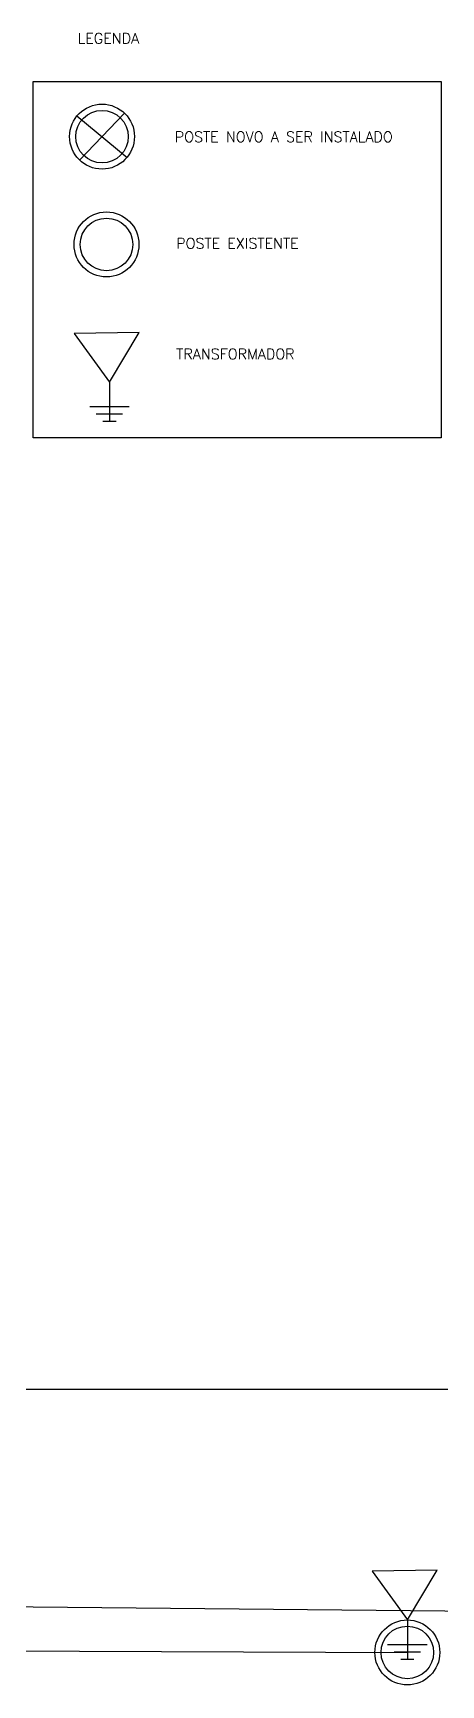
# Model space of a CAD drawing. Extents: x 196 to 641, y -49 to 322.
# Drawn here: x 339.2 to 352.8, y 218.6 to 273.8 of the extents above; entities that cross this region are included whole.
import ezdxf

# ---------------------------------------------------------------- set-up
doc = ezdxf.new("R2010")
doc.units = 0
doc.header["$MEASUREMENT"] = 0
doc.layers.add('_ARQ', color=5, linetype='Continuous')
doc.layers.add('_ARQ-TEXTO', color=4, linetype='Continuous')
doc.styles.add('textstyle3', font='romans')

msp = doc.modelspace()

# ---------------------------------------------------------------- texts
at = {"layer": '_ARQ-TEXTO', "style": 'textstyle3'}
for s, p in [('LEGENDA', (340.689, 273.442)), ('POSTE NOVO A SER INSTALADO', (343.936, 270.148)), ('POSTE EXISTENTE', (343.984, 266.594)), ('TRANSFORMADOR', (343.984, 262.897))]:
    msp.add_text(s, height=0.35, dxfattribs=at).set_placement(p)

# ---------------------------------------------------------------- linework, layer by layer
at = {"layer": '_ARQ'}
for p, q in [((340.666, 271.023), (342.34, 269.638)), ((342.257, 271.112), (340.749, 269.549)), ((342.747, 263.789), (340.576, 263.759)), ((341.752, 262.132), (342.747, 263.789)), ((340.576, 263.759), (341.752, 262.132)), ((341.752, 262.132), (341.752, 260.806)), ((341.752, 261.302), (341.091, 261.302)), ((341.752, 261.06), (341.311, 261.06)), ((342.413, 261.302), (341.752, 261.302)), ((342.192, 261.06), (341.752, 261.06)), ((341.752, 260.811), (341.532, 260.811)), ((341.972, 260.811), (341.752, 260.811)), ((352.709, 222.438), (350.539, 222.408)), ((350.539, 222.408), (351.714, 220.781)), ((351.714, 220.781), (352.709, 222.438)), ((351.714, 220.781), (351.714, 219.455)), ((226.878, 220.136), (351.714, 219.695)), ((351.714, 219.95), (351.053, 219.95)), ((351.714, 219.709), (351.274, 219.709)), ((352.375, 219.95), (351.714, 219.95)), ((352.155, 219.709), (351.714, 219.709)), ((351.714, 219.46), (351.494, 219.46)), ((351.935, 219.46), (351.714, 219.46))]:
    msp.add_line(p, q, dxfattribs=at)
for points in [[(201.579, 317.866), (225.606, 321.978), (258.235, 320.201), (265.428, 317.805), (324.369, 316.509), (335.365, 311.564), (338.664, 300.355), (338.886, 290.314), (336.687, 269.874), (331.738, 228.489), (362.579, 228.489), (387.495, 225.993), (399.182, 256.44)], [(387.368, 220.739), (201.579, 222.541)]]:
    msp.add_lwpolyline(points, dxfattribs=at)
msp.add_lwpolyline([(339.195, 272.168), (352.84, 272.168), (352.84, 260.267), (339.195, 260.267)], close=True, dxfattribs=at)
for centre, radius in [((341.503, 270.331), 1.086), ((341.503, 270.331), 0.878), ((341.652, 266.73), 1.086), ((341.652, 266.73), 0.878), ((351.714, 219.695), 1.086), ((351.714, 219.695), 0.878)]:
    msp.add_circle(centre, radius, dxfattribs=at)

msp.set_redraw_order([(e.dxf.handle, doc.entitydb.next_handle()) for e in msp.query("TEXT MTEXT ATTDEF DIMENSION ARC_DIMENSION")])  # texts and dimensions are drawn at this point

doc.saveas('drawing.dxf')
